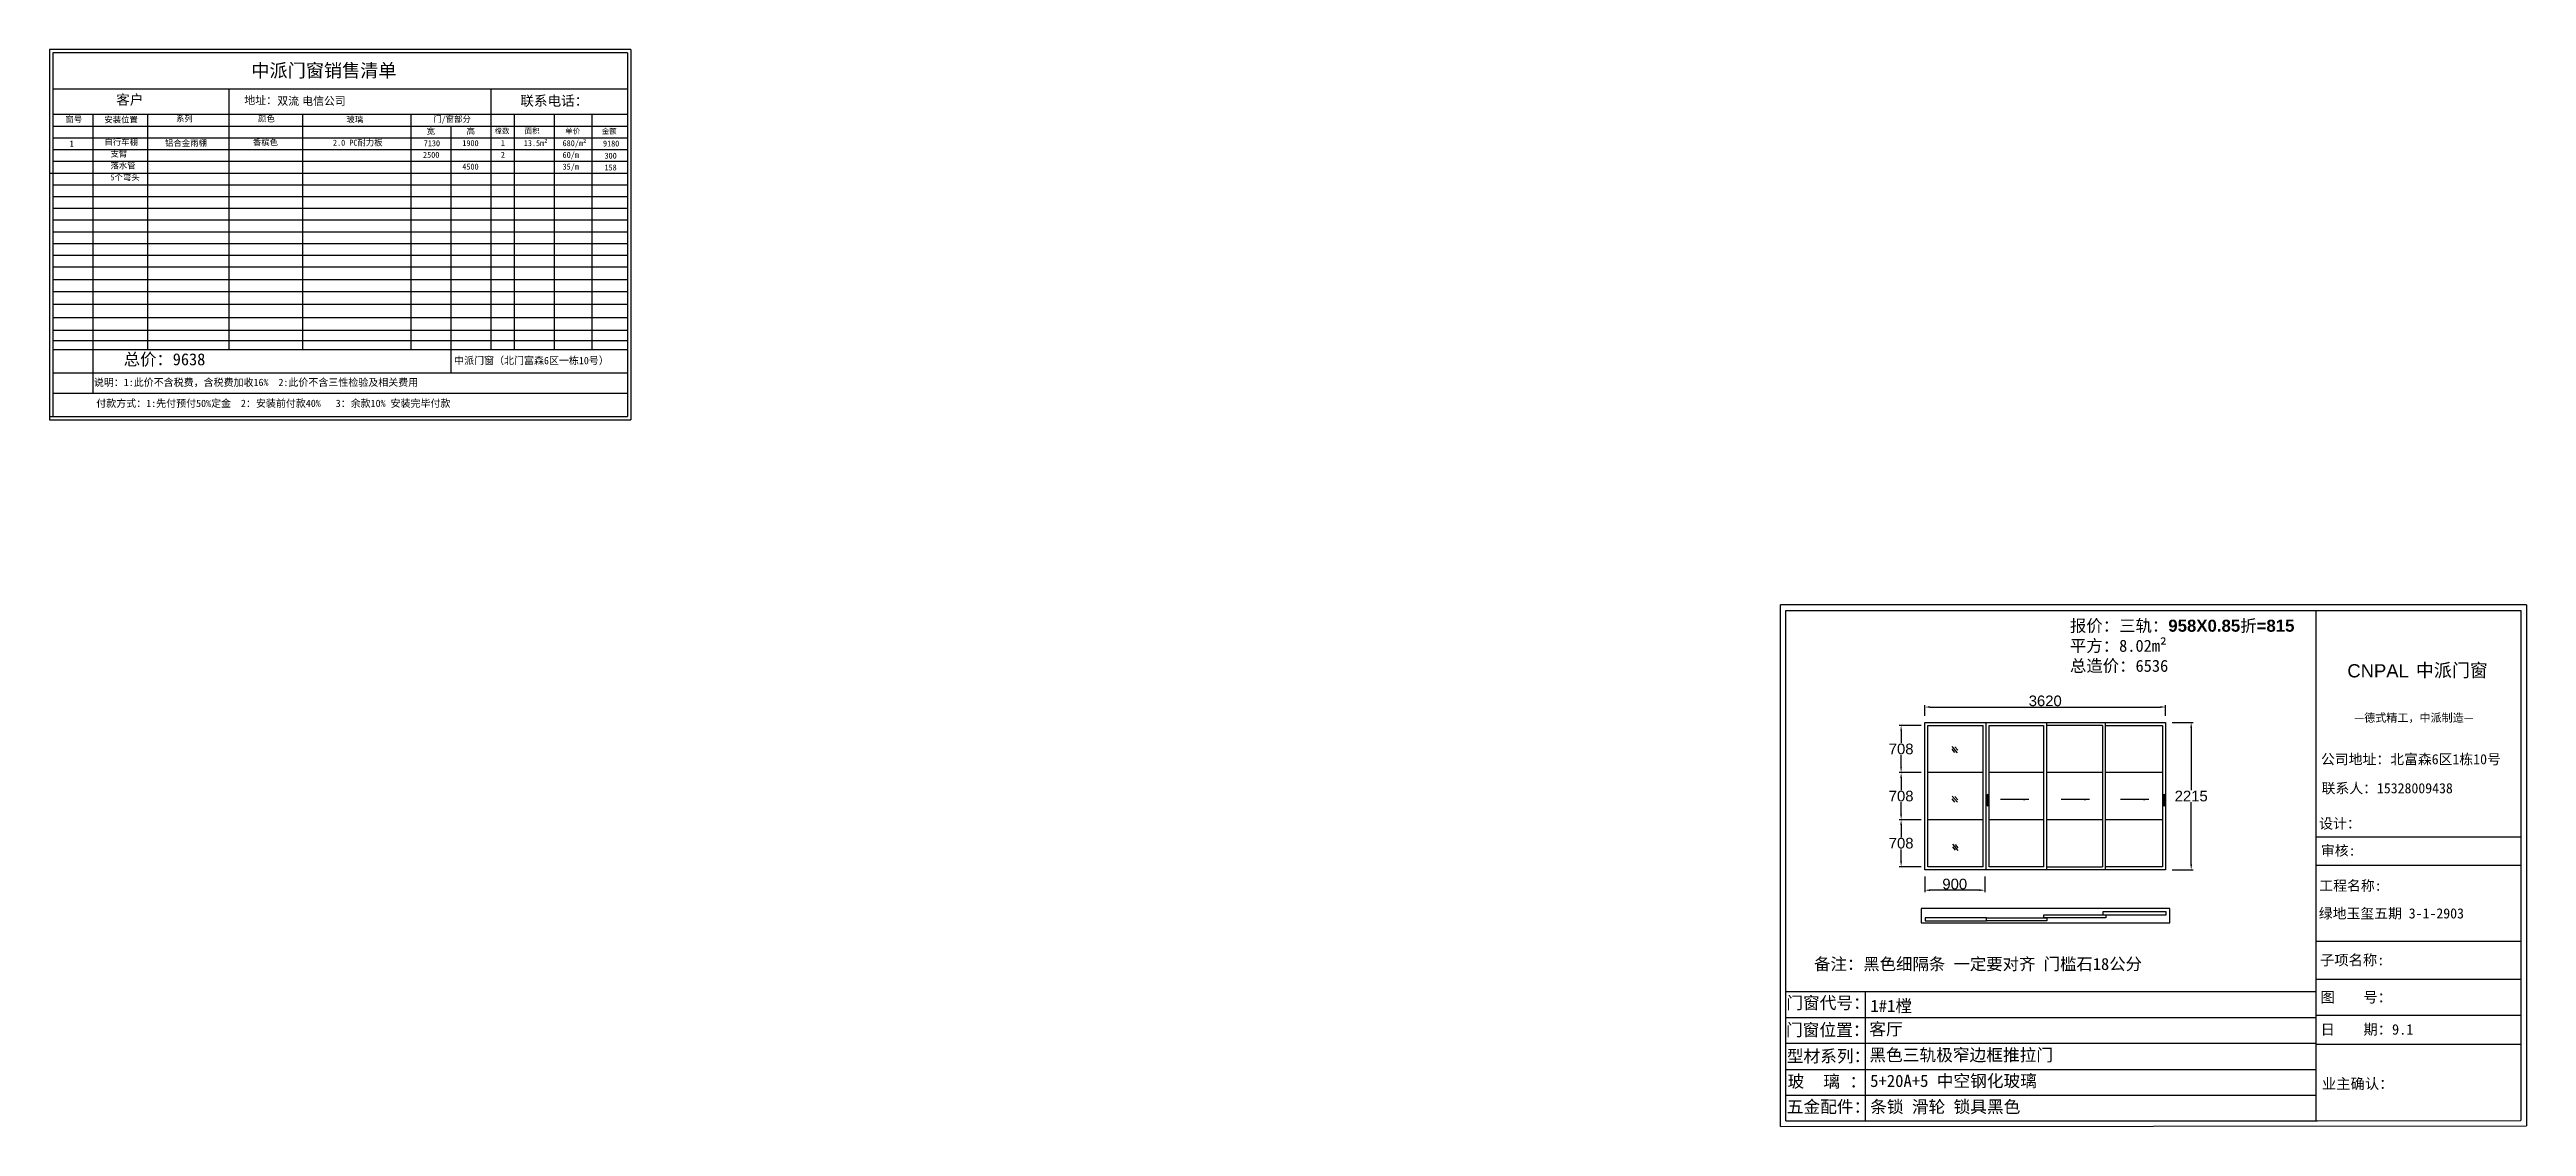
# Model space of a CAD drawing. Header units: inches. Extents: x -138455 to 599497, y -747149 to 13167.
# Drawn here: x 253174 to 290403, y -340948 to -324762 of the extents above; entities that cross this region are included whole.
import ezdxf

# ---------------------------------------------------------------- set-up
doc = ezdxf.new("R2010")
doc.units = ezdxf.units.IN
doc.header["$MEASUREMENT"] = 0
doc.header["$PDMODE"] = 35
doc.header["$PDSIZE"] = -3
doc.layers.add('0 @ 1', color=7, linetype='Continuous')
doc.styles.add('Annotative', font='arialbd.ttf')
doc.styles.add('MtXpl_', font='')
doc.styles.add('MtXpl__1', font='')
doc.styles.get("Standard").update_dxf_attribs({"font": 'arial.ttf'})
doc.styles.get('MtXpl_').set_extended_font_data('SimSun')
doc.styles.get('MtXpl__1').set_extended_font_data('SimSun', bold=True)
doc.dimstyles.get("Standard").update_dxf_attribs({"dimtxt": 80, "dimasz": 70, "dimexe": 40, "dimexo": 80, "dimgap": 0, "dimtad": 1, "dimtih": 1, "dimtoh": 1, "dimdec": 0, "dimzin": 0, "dimdsep": 46, "dimtxsty": 'Standard', "dimcen": 0.09, "dimadec": 0, "dimazin": 0, "dimtfac": 1, "dimtdec": 0, "dimtofl": 0, "dimtmove": 0, "dimatfit": 3, "dimfxl": 0, "dimtolj": 1, "dimtzin": 0, "dimarcsym": 0})

msp = doc.modelspace()

# ---------------------------------------------------------------- texts
msp.add_text('CNPAL', height=198.24).set_placement((287711.3, -334198.3))
for s, height, style, p in [('中派门窗', 198.24, 'MtXpl_', (288740.6, -334190.1)), ('—德式精工，中派制造—', 121.995, 'MtXpl_', (287815, -334866.6)), ('公司地址：北富森6区1栋10号', 152.493, 'MtXpl_', (287315.2, -335504.5)), ('联系人：15328009438', 152.493, 'MtXpl_', (287323.5, -335940.4)), ('设计：', 152.49, 'MtXpl_', (287287.8, -336471.1)), ('审核:', 152.49, 'MtXpl_', (287314, -336877.2)), ('工程名称:', 152.49, 'MtXpl_', (287290, -337404.8)), ('绿地玉玺五期 3-1-2903', 152.493, 'MtXpl_', (287282.3, -337821.5)), ('子项名称:', 157.58, 'MtXpl_', (287300.4, -338524.8)), ('1#1樘', 183.99, 'MtXpl__1', (280541.5, -339228.1)), ('图    号：', 157.58, 'MtXpl_', (287307.9, -339083.6)), ('客厅', 183.99, 'MtXpl__1', (280526.4, -339576.2)), ('日    期：9.1', 157.58, 'MtXpl_', (287308.5, -339567.7)), ('黑色三轨极窄边框推拉门', 183.99, 'MtXpl__1', (280526.4, -339965.4)), ('5+20A+5 中空钢化玻璃 ', 183.99, 'MtXpl__1', (280538.5, -340354.6)), ('业主确认：', 157.58, 'MtXpl_', (287329.6, -340383.4)), ('条锁 滑轮 锁具黑色  ', 183.99, 'MtXpl__1', (280538.5, -340743.8))]:
    msp.add_text(s, height=height, dxfattribs=dict(style=style)).set_placement(p)
at = {"layer": '0 @ 1', "style": 'Annotative'}
for s, height, p in [('双流 电信公司', 120, (256597.3, -325595.4)), ('门窗代号：', 183.99, (279278.2, -339181.4)), ('门窗位置：', 183.99, (279274.2, -339588.5)), ('型材系列：', 183.99, (279285.8, -339982.3)), ('玻    璃  ：', 183.99, (279297.7, -340362.5)), ('五金配件：', 183.99, (279286.1, -340743))]:
    msp.add_text(s, height=height, dxfattribs=at).set_placement(p)
at = {"layer": '0 @ 1', "attachment_point": 1, "style": 'Annotative'}
for s, width, insert, char_height in [('{\\fSimSun|b1|i0|c134|p2;中派门窗销售清单}', 2802.276, (256207.6, -324976.1), 200), ('{\\fSimSun|b1|i0|c134|p2;客户}', 485.592, (254175.7, -325441.3), 150), ('{\\fSimSun|b1|i0|c134|p2;系列}', 485.592, (255074.9, -325755.3), 90), ('{\\fSimSun|b1|i0|c134|p2;地址：}', 3483.473, (256102.3, -325462.9), 120), ('{\\fSimSun|b1|i0|c134|p2;颜色}', 485.592, (256308.9, -325756.3), 90), ('{\\fSimSun|b1|i0|c134|p2;门/窗部分}', 603.897, (258941.8, -325762.6), 90), ('{\\fSimSun|b1|i0|c134|p2;联系电话：}', 1409.924, (260250, -325456.2), 150), ('{\\fSimSun|b1|i0|c134|p2;窗号}', 485.592, (253413, -325767.8), 90), ('{\\fSimSun|b1|i0|c134|p2;安装位置}', 706.927, (253997.9, -325771.1), 90), ('{\\fSimSun|b1|i0|c134|p2;自行车棚}', 706.927, (253999.6, -326105.8), 90), ('{\\fSimSun|b1|i0|c134|p2;铝合金雨棚}', 1460.301, (254909.4, -326122.9), 90), ('{\\fSimSun|b1|i0|c134|p2;香槟色}', 1460.301, (256230.1, -326113.2), 90), ('{\\fSimSun|b1|i0|c134|p2;2.0 PC耐力板}', 1460.301, (257434.4, -326117.1), 90), ('{\\fSimSun|b1|i0|c134|p2;玻璃}', 485.592, (257636.6, -325768), 90), ('{\\fSimSun|b1|i0|c134|p2;宽 }', 603.897, (258843, -325944.7), 90), ('{\\fSimSun|b1|i0|c134|p2;高 }', 603.897, (259443, -325944.7), 90), ('{\\fSimSun|b1|i0|c134|p2;樘数}', 603.897, (259861.9, -325944.9), 80), ('{\\fSimSun|b1|i0|c134|p2;13.5m²}', 1460.301, (260302.8, -326123.4), 90), ('{\\fSimSun|b1|i0|c134|p2;面积}', 603.897, (260316.2, -325944.9), 80), ('{\\fSimSun|b1|i0|c134|p2;680/m²}', 1460.301, (260885.6, -326124), 90), ('{\\fSimSun|b1|i0|c134|p2;单价}', 603.897, (260927.3, -325948.7), 80), ('{\\fSimSun|b1|i0|c134|p2;金额}', 603.897, (261474.2, -325950.1), 80), ('{\\fSimSun|b1|i0|c134|p2;1}', 485.592, (253477.4, -326130.1), 90), ('{\\fSimSun|b1|i0|c134|p2;支臂}', 706.927, (254090.4, -326284.6), 90), ('{\\fSimSun|b1|i0|c134|p2;落水管}', 706.927, (254090.4, -326461.1), 90), ('{\\fSimSun|b1|i0|c134|p2;2500}', 1460.301, (258788.7, -326299.7), 90), ('{\\fSimSun|b1|i0|c134|p2;7130}', 1460.301, (258798.9, -326126), 90), ('{\\fSimSun|b1|i0|c134|p2;4500}', 1460.301, (259379, -326476.4), 90), ('{\\fSimSun|b1|i0|c134|p2;1900}', 1460.301, (259379, -326123.4), 90), ('{\\fSimSun|b1|i0|c134|p2;2}', 102.542, (259957.7, -326298.6), 90), ('{\\fSimSun|b1|i0|c134|p2;1}', 102.542, (259957.7, -326122.1), 90), ('{\\fSimSun|b1|i0|c134|p2;35/m}', 1460.301, (260885.6, -326477), 90), ('{\\fSimSun|b1|i0|c134|p2;60/m}', 1460.301, (260885.6, -326300.5), 90), ('{\\fSimSun|b1|i0|c134|p2;9180}', 1460.301, (261492.8, -326128.8), 90), ('{\\fSimSun|b1|i0|c134|p2;300}', 1460.301, (261515.9, -326312.7), 90), ('{\\fSimSun|b1|i0|c134|p2;158}', 1460.301, (261515.9, -326489.1), 90), ('{\\fSimSun|b1|i0|c134|p2;5个弯头}', 706.927, (254090.4, -326637.6), 90), ('{\\fSimSun|b1|i0|c134|p2;总价：9638}', 2957.882, (254289.6, -329327.6), 180), ('{\\fSimSun|b1|i0|c134|p2;中派门窗（北门富森6区一栋10号）}', 2734.804, (259255.2, -329381.5), 110), ('{\\fSimSun|b1|i0|c134|p2;说明：1:此价不含税费，含税费加收16%  2:此价不含三性检验及相关费用}', 6113.097, (253840.6, -329709.3), 110), ('{\\fSimSun|b1|i0|c134|p2;付款方式：1:先付预付50%定金  2：安装前付款40%   3：余款10% 安装完毕付款}', 6510.182, (253877.2, -330024.4), 110), ('{\\fSimSun|b1|i0|c134|p2;报价：三轨：}958X0.85{\\fSimSun|b1|i0|c134|p2;折}=815\\P{\\fSimSun|b1|i0|c134|p2;平方：8.02m²\\P总造价：6536}', 3735.524, (283541.3, -333331.5), 180.693), ('{\\fSimSun|b1|i0|c134|p2;备注：黑色细隔条 一定要对齐 门槛石18公分}', 5215.26, (279696.2, -338415.5), 180.693)]:
    msp.add_mtext_dynamic_manual_height_columns(s, width=width, gutter_width=903.5, heights=[0], dxfattribs=dict(at, insert=insert, char_height=char_height))

# ---------------------------------------------------------------- blocks, each defined once
blk = doc.blocks.new('*D1422')
at = {"color": 0, "lineweight": -2, "transparency": 16777216}
for p, q in [((281360, -337190), (281360, -337427)), ((282260, -337190), (282260, -337427)), ((282180, -337397), (281440, -337397))]:
    blk.add_line(p, q, dxfattribs=at)
at = {"color": 0, "transparency": 16777216}
for points in [[(281440, -337383), (281440, -337410), (281360, -337397)], [(282180, -337383), (282180, -337410), (282260, -337397)]]:
    blk.add_solid(points, dxfattribs=at)
at = {"layer": 'Defpoints', "color": 0, "transparency": 16777216}
for p in [(281360, -337090), (282260, -337090), (281360, -337397)]:
    blk.add_point(p, dxfattribs=at)
at = {"color": 0, "transparency": 16777216, "insert": (281810, -337305), "char_height": 160, "attachment_point": 5}
blk.add_mtext('\\A1;900', dxfattribs=at)
blk = doc.blocks.new('*D1423')
at = {"color": 0, "lineweight": -2, "transparency": 16777216}
for p, q in [((281360, -334775), (281360, -334614)), ((281440, -334644), (284900, -334644)), ((284980, -334775), (284980, -334614))]:
    blk.add_line(p, q, dxfattribs=at)
at = {"color": 0, "transparency": 16777216}
for points in [[(281440, -334630), (281440, -334657), (281360, -334644)], [(284900, -334630), (284900, -334657), (284980, -334644)]]:
    blk.add_solid(points, dxfattribs=at)
at = {"layer": 'Defpoints', "color": 0, "transparency": 16777216}
for p in [(284980, -334644), (281360, -334875), (284980, -334875)]:
    blk.add_point(p, dxfattribs=at)
at = {"color": 0, "transparency": 16777216, "insert": (283170, -334552), "char_height": 160, "attachment_point": 5}
blk.add_mtext('\\A1;3620', dxfattribs=at)
blk = doc.blocks.new('*D1424')
at = {"color": 0, "lineweight": -2, "transparency": 16777216}
for p, q in [((285080, -334875), (285394, -334875)), ((285364, -334955), (285364, -335891)), ((285364, -337010), (285364, -336075)), ((285080, -337090), (285394, -337090))]:
    blk.add_line(p, q, dxfattribs=at)
at = {"color": 0, "transparency": 16777216}
for points in [[(285350, -334955), (285377, -334955), (285364, -334875)], [(285350, -337010), (285377, -337010), (285364, -337090)]]:
    blk.add_solid(points, dxfattribs=at)
at = {"layer": 'Defpoints', "color": 0, "transparency": 16777216}
for p in [(284980, -334875), (284980, -337090), (285364, -337090)]:
    blk.add_point(p, dxfattribs=at)
at = {"color": 0, "transparency": 16777216, "insert": (285364, -335983), "char_height": 160, "attachment_point": 5}
blk.add_mtext('\\A1;2215', dxfattribs=at)
blk = doc.blocks.new('hhzx2')
for p, q in [((276193, -329426), (276193, -329289)), ((276219, -329289), (276219, -329426))]:
    blk.add_line(p, q)
for points in [[(276206, -329440, -0.381288), (276193, -329426), (276193, -329289, -0.381288), (276206, -329274)], [(276206, -329274, -0.381288), (276219, -329289), (276219, -329426, -0.381288), (276206, -329440, -0.381288)]]:
    blk.add_lwpolyline(points, format="xyb")
blk.add_lwpolyline([(276197, -329289), (276214, -329289), (276214, -329426), (276197, -329426)], close=True)
blk.add_lwpolyline([(276197, -329289), (276214, -329289), (276214, -329426), (276197, -329426)], close=True)
for centre, start, end in [((276208, -329289), 96.5149, 180), ((276208, -329426), 180, 263.4851), ((276204, -329289), 360, 83.485), ((276204, -329426), 276.5149, 0)]:
    blk.add_arc(centre, 14.9, start, end)
blk = doc.blocks.new('123as')
at = {"color": 0}
for p, q in [((90189, 51387), (90252, 51462)), ((90194, 51330), (90312, 51470)), ((90251, 51335), (90314, 51410))]:
    blk.add_line(p, q, dxfattribs=at)
blk = doc.blocks.new('*D1483')
at = {"color": 0, "lineweight": -2, "transparency": 16777216}
for p, q in [((281305, -334920), (280974, -334920)), ((281004, -335000), (281004, -335183)), ((281004, -335549), (281004, -335366)), ((281305, -335629), (280974, -335629))]:
    blk.add_line(p, q, dxfattribs=at)
at = {"color": 0, "transparency": 16777216}
for points in [[(280991, -335000), (281017, -335000), (281004, -334920)], [(280991, -335549), (281017, -335549), (281004, -335629)]]:
    blk.add_solid(points, dxfattribs=at)
at = {"layer": 'Defpoints', "color": 0, "transparency": 16777216}
for p in [(281405, -334920), (281004, -335629), (281405, -335629)]:
    blk.add_point(p, dxfattribs=at)
at = {"color": 0, "transparency": 16777216, "insert": (281004, -335275), "char_height": 160, "attachment_point": 5}
blk.add_mtext('\\A1;708', dxfattribs=at)
blk = doc.blocks.new('*D1484')
at = {"color": 0, "lineweight": -2, "transparency": 16777216}
for p, q in [((281305, -335629), (280974, -335629)), ((281004, -335709), (281004, -335891)), ((281004, -336257), (281004, -336075)), ((281305, -336337), (280974, -336337))]:
    blk.add_line(p, q, dxfattribs=at)
at = {"color": 0, "transparency": 16777216}
for points in [[(280991, -335709), (281017, -335709), (281004, -335629)], [(280991, -336257), (281017, -336257), (281004, -336337)]]:
    blk.add_solid(points, dxfattribs=at)
at = {"layer": 'Defpoints', "color": 0, "transparency": 16777216}
for p in [(281405, -335629), (281004, -336337), (281405, -336337)]:
    blk.add_point(p, dxfattribs=at)
at = {"color": 0, "transparency": 16777216, "insert": (281004, -335983), "char_height": 160, "attachment_point": 5}
blk.add_mtext('\\A1;708', dxfattribs=at)
blk = doc.blocks.new('*D1485')
at = {"color": 0, "lineweight": -2, "transparency": 16777216}
for p, q in [((281305, -336337), (280974, -336337)), ((281004, -336417), (281004, -336599)), ((281004, -336965), (281004, -336783)), ((281305, -337045), (280974, -337045))]:
    blk.add_line(p, q, dxfattribs=at)
at = {"color": 0, "transparency": 16777216}
for points in [[(280991, -336417), (281017, -336417), (281004, -336337)], [(280991, -336965), (281017, -336965), (281004, -337045)]]:
    blk.add_solid(points, dxfattribs=at)
at = {"layer": 'Defpoints', "color": 0, "transparency": 16777216}
for p in [(281405, -336337), (281004, -337045), (281405, -337045)]:
    blk.add_point(p, dxfattribs=at)
at = {"color": 0, "transparency": 16777216, "insert": (281004, -336691), "char_height": 160, "attachment_point": 5}
blk.add_mtext('\\A1;708', dxfattribs=at)

# ---------------------------------------------------------------- dimensions: what is measured, and where the dimension line sits
for base, p1, p2, angle, picture, middle in [((284980, -334643.8), (281360, -334875.3), (284980, -334875.3), 180, '*D1423', (283170, -334552)), ((281004, -335628.7), (281405, -334920.3), (281405, -335628.7), 90, '*D1483', (281004, -335274.5)), ((285363.7, -337090.3), (284980, -334875.3), (284980, -337090.3), 90, '*D1424', (285363.7, -335982.8)), ((281004, -336337), (281405, -335628.7), (281405, -336337), 90, '*D1484', (281004, -335982.8)), ((281004, -337045.3), (281405, -336337), (281405, -337045.3), 90, '*D1485', (281004, -336691.2)), ((281360, -337396.5), (282260, -337090.3), (281360, -337090.3), 180, '*D1422', (281810, -337304.8))]:
    dim = msp.add_linear_dim(base=base, p1=p1, p2=p2, angle=angle, dimstyle='Standard', override={"dimtxt": 160, "dimasz": 80, "dimexe": 30, "dimexo": 100, "dimgap": 10})
    dim.commit()
    dim.dimension.update_dxf_attribs({"geometry": picture, "text_midpoint": middle})

# ---------------------------------------------------------------- linework, layer by layer
for p, q in [((261911.5, -324761.9), (253174.3, -324761.9)), ((253174.3, -324761.9), (253174.3, -330327.2)), ((261861.5, -324811.9), (253224.3, -324811.9)), ((253224.3, -324811.9), (253224.3, -330277.2)), ((261861.5, -324811.9), (261861.5, -330277.2)), ((261911.5, -324761.9), (261911.5, -330327.2)), ((261861.5, -325358.2), (253224.3, -325358.2)), ((255868, -325358.2), (255868, -328045.1)), ((259806.5, -325358.2), (259806.5, -329268.7)), ((253224.3, -325735.2), (261861.5, -325735.2)), ((253824.3, -325735.2), (253824.3, -327323.4)), ((254648.8, -325735.2), (254648.8, -329268.7)), ((256977.9, -325735.2), (256977.9, -329268.7)), ((258606.5, -325735.2), (258606.5, -329268.7)), ((260157.5, -325735.2), (260157.5, -329268.7)), ((260757.5, -325735.2), (260757.5, -327323.4)), ((261326.8, -325735.2), (261326.8, -329268.7)), ((253224.3, -325911.7), (261861.5, -325911.7)), ((253224.3, -326088.2), (261861.5, -326088.2)), ((259206.5, -325911.7), (259206.5, -329268.7)), ((253224.3, -326264.6), (261861.5, -326264.6)), ((253224.3, -326441.1), (261861.5, -326441.1)), ((253174.3, -326617.6), (261861.5, -326617.6)), ((253224.3, -326794), (261861.5, -326794)), ((253224.3, -326970.5), (261861.5, -326970.5)), ((253224.3, -327147), (261861.5, -327147)), ((253224.3, -327323.4), (261861.5, -327323.4)), ((253224.3, -327499.9), (261861.5, -327499.9)), ((253824.3, -327323.4), (253824.3, -329925.2)), ((260757.5, -327323.4), (260757.5, -329268.7)), ((253224.3, -327676.4), (261861.5, -327676.4)), ((253224.3, -327852.9), (261861.5, -327852.9)), ((253224.3, -328029.3), (261861.5, -328029.3)), ((253224.3, -328218.5), (261861.5, -328218.5)), ((255868, -328045.1), (255868, -329268.7)), ((253224.3, -328396.8), (261861.5, -328396.8)), ((253224.3, -328587.4), (261861.5, -328587.4)), ((253224.3, -328789.2), (261861.5, -328789.2)), ((253224.3, -328979.9), (261861.5, -328979.9)), ((253224.3, -329135.7), (261861.5, -329135.7)), ((253224.3, -329268.7), (261861.5, -329268.7)), ((259206.5, -329268.7), (259206.5, -329621.6)), ((253224.3, -329621.6), (261861.5, -329621.6)), ((253224.3, -329925.2), (261861.5, -329925.2)), ((253174.3, -330277.2), (261861.5, -330277.2)), ((253174.3, -330327.2), (261911.5, -330327.2)), ((279189.2, -340947.9), (279189.2, -333108.9)), ((290403.1, -333108.9), (279189.2, -333108.9)), ((279271.4, -333191.1), (290320.9, -333191.1)), ((279271.4, -340865.6), (279271.4, -333191.1)), ((287235.9, -333191.1), (287235.9, -340857.6)), ((290320.9, -333191.1), (290320.9, -340857.1)), ((290403.1, -333108.9), (290403.1, -340939.2)), ((281360, -337090.3), (281360, -334875.3)), ((281360, -334875.3), (284980, -334875.3)), ((281405, -334920.3), (282237.5, -334920.3)), ((281405, -337045.3), (281405, -334920.3)), ((282237.5, -337045.3), (282237.5, -334920.3)), ((282282.5, -337090.3), (282282.5, -334875.3)), ((282327.5, -334920.3), (283144.2, -334920.3)), ((282327.5, -337045.3), (282327.5, -334920.3)), ((283144.2, -334920.3), (283144.2, -337045.3)), ((283189.2, -334875.3), (283189.2, -337090.3)), ((284028.4, -334920.3), (283189.2, -334920.3)), ((284028.4, -334920.3), (284028.4, -337045.3)), ((284073.4, -334875.3), (284073.4, -337090.3)), ((284073.4, -334920.3), (284935, -334920.3)), ((284935, -334920.3), (284935, -337045.3)), ((284980, -334875.3), (284980, -337090.3)), ((282237.5, -335628.7), (281405, -335628.7)), ((283144.2, -335628.7), (282327.5, -335628.7)), ((284028.4, -335628.7), (283189.2, -335628.7)), ((284935, -335628.7), (284073.4, -335628.7)), ((282237.5, -336337), (281405, -336337)), ((283144.2, -336337), (282327.5, -336337)), ((284028.4, -336337), (283189.2, -336337)), ((284935, -336337), (284073.4, -336337)), ((287235.9, -336594.4), (290320.9, -336594.4)), ((284980, -337090.3), (281360, -337090.3)), ((282237.5, -337045.3), (281405, -337045.3)), ((283144.2, -337045.3), (282327.5, -337045.3)), ((283189.2, -337045.3), (284028.4, -337045.3)), ((284935, -337045.3), (284073.4, -337045.3)), ((287235.9, -337021.7), (290320.9, -337021.7)), ((287235.9, -338163.4), (290320.9, -338163.4)), ((287235.9, -338736), (290320.9, -338736)), ((279271.1, -338919.1), (287235.9, -338919.1)), ((280463.6, -338919.1), (280463.6, -340865.1)), ((279271.1, -339308.3), (287235.9, -339308.3)), ((287235.9, -339277.2), (290320.9, -339277.2)), ((279271.1, -339697.5), (287235.9, -339697.5)), ((287235.9, -339710.9), (290320.9, -339710.9)), ((279271.4, -340092.3), (287235.9, -340092.3)), ((279271.1, -340475.9), (287235.9, -340475.9)), ((279189.2, -340947.9), (290403.1, -340939.2)), ((279271.4, -340865.6), (290320.9, -340857.1)), ((279271.4, -340865.6), (287263.9, -340861.6))]:
    msp.add_line(p, q)
for points in [[(281303.8, -337888.1), (285043.1, -337888.1), (285043.1, -337673.2), (281303.8, -337673.2)], [(281366.9, -337855.6), (282289.4, -337855.6), (282289.4, -337810.6), (281366.9, -337810.6)], [(283196.1, -337855.6), (282289.4, -337855.6), (282289.4, -337810.6), (283196.1, -337810.6)], [(284080.2, -337810.6), (283151.1, -337810.6), (283151.1, -337765.6), (284080.2, -337765.6)], [(284986.9, -337720.6), (284035.2, -337720.6), (284035.2, -337765.6), (284986.9, -337765.6)]]:
    msp.add_lwpolyline(points, close=True)

# ---------------------------------------------------------------- block references
at = {"xscale": -0.6684526412304121, "yscale": 0.6684526412304121, "zscale": 0.6684526412304121}
for p in [(342141.4, -369641.9), (342141.4, -370386.4), (342150.9, -371111.9)]:
    msp.add_blockref('123as', p, dxfattribs=at)
at = {"xscale": -1}
for p in [(558511.2, -6686.4), (561163.2, -6686.4)]:
    msp.add_blockref('hhzx2', p, dxfattribs=at)

msp.set_redraw_order([(e.dxf.handle, doc.entitydb.next_handle()) for e in msp.query("TEXT MTEXT ATTDEF DIMENSION ARC_DIMENSION")])  # texts and dimensions are drawn at this point

# ---------------------------------------------------------------- leaders
for points in [[(282922.7, -336034.1), (282498.6, -336034.1)], [(283833.9, -336034.1), (283409.9, -336034.1)], [(284726.3, -336034.1), (284302.2, -336034.1)]]:
    msp.add_leader(points, dimstyle='Standard', override={"dimtxt": 160, "dimasz": 80, "dimexe": 30, "dimexo": 100, "dimgap": 10, "dimtad": 0})

doc.saveas('drawing.dxf')
